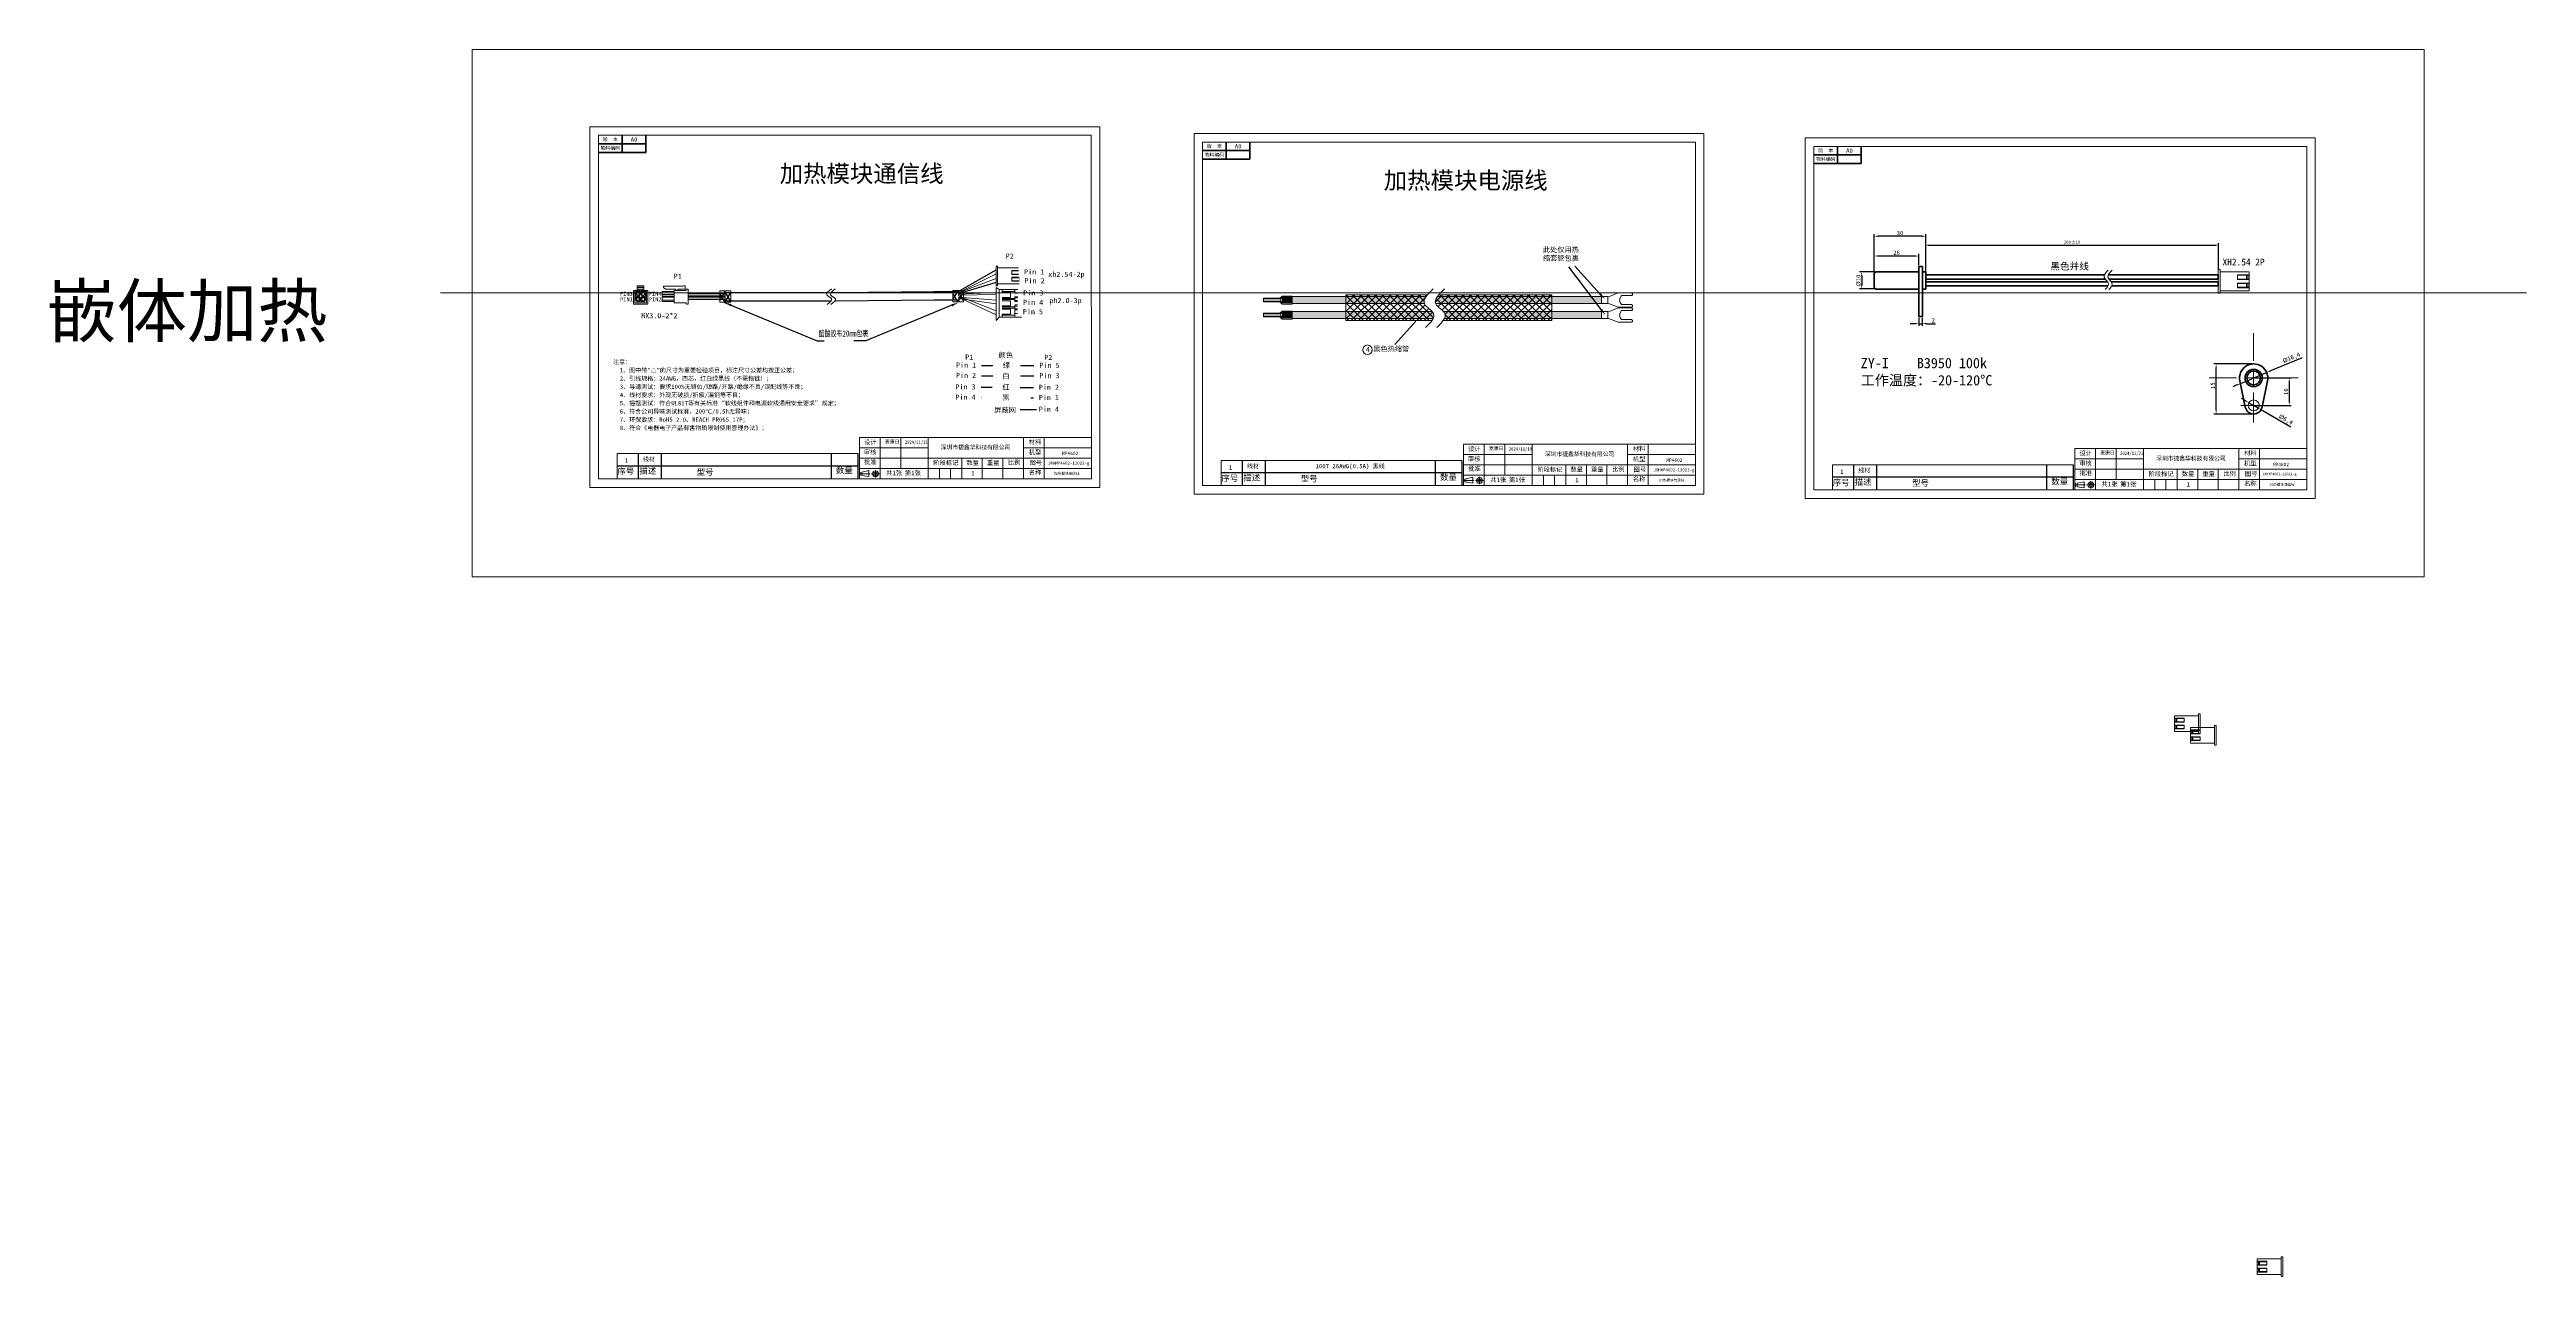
# Model space of a CAD drawing. Header units: millimetres. Extents: x -293 to 5666, y -3485 to 352.
# Drawn here: x -176 to 1267, y -3485 to -2771 of the extents above; entities that cross this region are included whole.
import ezdxf
from ezdxf import colors
from ezdxf.entities.mleader import LeaderData, LeaderLine
from ezdxf.enums import TextEntityAlignment as Align
from ezdxf.math import Vec2, Vec3

# ---------------------------------------------------------------- set-up
doc = ezdxf.new("R2010")
doc.units = ezdxf.units.MM
doc.header["$PDSIZE"] = -1
doc.linetypes.add('点画线', pattern=[18, 12, -2, 2, -2])
doc.layers.get('0').update_dxf_attribs({"lineweight": 18})
for name, color, linetype, lineweight in [('FORMAT', 7, 'Continuous', 35), ('SLD-0', 179, 'Continuous', 18), ('中心线层', 1, '点画线', 18), ('图框线', 1, 'Continuous', 30), ('地线', 2, 'Continuous', 18), ('尺寸线层', 3, 'Continuous', 18), ('更新', 10, 'Continuous', 18), ('粗实线层', 7, 'Continuous', 35), ('轮廓实线层', 7, 'Continuous', 35)]:
    doc.layers.add(name, color=color, linetype=linetype, lineweight=lineweight)
doc.styles.add('SLDTEXTSTYLE3', font='', dxfattribs={"width": 0.827647})
doc.styles.get("Standard").update_dxf_attribs({"font": ''})
doc.styles.add('style1', font='')
doc.styles.add('标准', font='', dxfattribs={"width": 0.667})
doc.styles.get('SLDTEXTSTYLE3').set_extended_font_data('汉仪长仿宋体')
doc.styles.get('Standard').set_extended_font_data('FangSong')
doc.styles.get('style1').set_extended_font_data('SimSun')
doc.styles.get('标准').set_extended_font_data('宋体')
doc.dimstyles.new('ISO-25', dxfattribs={"dimtxt": 2.5, "dimasz": 2.5, "dimexe": 1.25, "dimexo": 0.625, "dimtad": 1, "dimtxsty": 'Standard', "dimcen": 2.5, "dimdle": 5, "dimadec": 0, "dimazin": 0, "dimtfac": 1, "dimtmove": 0, "dimatfit": 3, "dimfxl": 1, "dimarcsym": 0})
doc.dimstyles.new('标准', dxfattribs={"dimtxt": 3.5, "dimasz": 4, "dimexe": 2, "dimexo": 0, "dimtad": 1, "dimdsep": 46, "dimtxsty": '标准', "dimblk": '_CAXARROW', "dimcen": 0, "dimdle": 8, "dimazin": 2, "dimtfac": 0.707107, "dimtdec": 3, "dimtmove": 2, "dimatfit": 3, "dimfxl": 1, "dimfrac": 2, "dimtolj": 1, "dimarcsym": 1})

# ---------------------------------------------------------------- blocks, each defined once
blk = doc.blocks.new('*X1173')
at = {"layer": '粗实线层'}
blk.add_hatch(color=256, dxfattribs=at).paths.add_polyline_path([(12.3, 13.6), (9.3, 10.9), (10, 10.3)], flags=0)
blk.add_line((0, 0), (12.3, 13.6), dxfattribs=at)
blk = doc.blocks.new('1111')
for p, q in [((817.1, -753.9), (817.1, -773)), ((817.2, -753.9), (818.9, -754.9)), ((818.9, -754.9), (818.9, -771.1)), ((831.9, -754.9), (831.9, -771.1)), ((818.9, -771.1), (817.2, -773)), ((831.9, -771.1), (818.9, -771.1)), ((820.6, -769.4), (820.6, -771.1)), ((830.5, -766.9), (830.5, -768.9))]:
    blk.add_line(p, q)
at = {"lineweight": 5}
for points in [[(831.9, -754.9), (818.9, -754.9)], [(825.5, -756.7), (820.6, -756.7), (820.6, -754.9)], [(820.6, -756.1), (828, -756.1)], [(820.6, -759.6), (825.5, -759.6), (825.5, -756.7)], [(820.6, -760.2), (828, -760.2)], [(820.6, -760.9), (828, -760.9)], [(825.5, -761.5), (820.6, -761.5)], [(820.6, -764.5), (825.5, -764.5)], [(825.5, -764.5), (825.5, -761.5)], [(828, -759.2), (830.5, -759.2), (830.5, -757.1), (828, -757.1)], [(828, -759.8), (831.9, -759.8)], [(828, -761.3), (831.9, -761.3)], [(828, -764), (830.5, -764), (830.5, -762), (828, -762)], [(820.6, -765.1), (828, -765.1)], [(820.6, -765.8), (828, -765.8)], [(825.5, -766.4), (820.6, -766.4)], [(820.6, -769.4), (825.5, -769.4)], [(820.6, -770), (828, -770)], [(825.5, -769.4), (825.5, -766.4)], [(828, -764.7), (831.9, -764.7)], [(828, -766.2), (831.9, -766.2)], [(830.5, -766.9), (828, -766.9)], [(828, -768.9), (830.5, -768.9)]]:
    blk.add_lwpolyline(points, dxfattribs=at)
blk = doc.blocks.new('_CAXARROW')
blk = doc.blocks.new('*D1180')
at = {"color": 0, "lineweight": -2, "transparency": 16777216}
for p, q in [((916.8, -2900.1), (916.8, -2883.5)), ((918.1, -2884.5), (1085.9, -2884.5)), ((1087.2, -2898.7), (1087.2, -2883.5))]:
    blk.add_line(p, q, dxfattribs=at)
at = {"color": 0, "transparency": 16777216}
for points in [[(918.1, -2884.3), (918.1, -2884.7), (916.8, -2884.5)], [(1085.9, -2884.7), (1085.9, -2884.3), (1087.2, -2884.5)]]:
    blk.add_solid(points, dxfattribs=at)
at = {"layer": 'Defpoints', "color": 0, "transparency": 16777216}
for p in [(1087.2, -2884.5), (1087.2, -2898.7), (916.8, -2900.1)]:
    blk.add_point(p, dxfattribs=at)
at = {"color": 0, "transparency": 16777216, "insert": (1002, -2882.8), "char_height": 1.75, "attachment_point": 5}
blk.add_mtext('200%%P10', dxfattribs=at)
blk = doc.blocks.new('SW_CENTERMARKSYMBOL_0')
at = {"layer": '中心线层', "color": 0}
for p, q in [((0, 5), (0, 13)), ((-5, 0), (-13, 0)), ((0, 0), (-2.5, 0)), ((0, 0), (0, 2.5)), ((0, 0), (0, -2.5)), ((0, 0), (2.5, 0)), ((5, 0), (13, 0)), ((0, -5), (0, -13))]:
    blk.add_line(p, q, dxfattribs=at)
blk = doc.blocks.new('SW_CENTERMARKSYMBOL_1')
at = {"layer": '中心线层', "color": 0}
for p, q in [((-2.5, 0), (-3.75, 0)), ((0, 0), (-2.5, 0)), ((0, 2.5), (0, 3.75)), ((0, 0), (0, 2.5)), ((0, 0), (0, -2.5)), ((0, 0), (2.5, 0)), ((2.5, 0), (3.75, 0)), ((0, -2.5), (0, -3.75))]:
    blk.add_line(p, q, dxfattribs=at)
blk = doc.blocks.new('*D1181')
at = {"color": 0, "lineweight": -2, "transparency": 16777216}
for p, q in [((887.2, -2900.1), (878.3, -2900.1)), ((887.2, -2910.1), (878.3, -2910.1)), ((879.5, -2902.6), (879.5, -2907.6))]:
    blk.add_line(p, q, dxfattribs=at)
at = {"color": 0, "transparency": 16777216}
for points in [[(879.9, -2902.6), (879.1, -2902.6), (879.5, -2900.1)], [(879.1, -2907.6), (879.9, -2907.6), (879.5, -2910.1)]]:
    blk.add_solid(points, dxfattribs=at)
at = {"layer": 'Defpoints', "color": 0, "transparency": 16777216}
for p in [(879.5, -2910.1), (887.8, -2900.1), (887.8, -2910.1)]:
    blk.add_point(p, dxfattribs=at)
at = {"color": 0, "transparency": 16777216, "insert": (877.6, -2905.1), "char_height": 2.5, "attachment_point": 5, "rotation": 90}
blk.add_mtext('%%C10', dxfattribs=at)
blk = doc.blocks.new('*D1182')
at = {"color": 0, "lineweight": -2, "transparency": 16777216}
for p, q in [((886.8, -2900.5), (886.8, -2889.6)), ((910.3, -2890.9), (889.3, -2890.9)), ((912.8, -2896.3), (912.8, -2889.6))]:
    blk.add_line(p, q, dxfattribs=at)
at = {"color": 0, "transparency": 16777216}
for points in [[(889.3, -2890.5), (889.3, -2891.3), (886.8, -2890.9)], [(910.3, -2891.3), (910.3, -2890.5), (912.8, -2890.9)]]:
    blk.add_solid(points, dxfattribs=at)
at = {"layer": 'Defpoints', "color": 0, "transparency": 16777216}
for p in [(886.8, -2890.9), (912.8, -2896.9), (886.8, -2901.1)]:
    blk.add_point(p, dxfattribs=at)
at = {"color": 0, "transparency": 16777216, "insert": (899.8, -2889), "char_height": 2.5, "attachment_point": 5}
blk.add_mtext('26', dxfattribs=at)
blk = doc.blocks.new('*D1183')
at = {"color": 0, "lineweight": -2, "transparency": 16777216}
for p, q in [((886.8, -2900.5), (886.8, -2878.1)), ((914.3, -2879.4), (889.3, -2879.4)), ((916.8, -2899.5), (916.8, -2878.1))]:
    blk.add_line(p, q, dxfattribs=at)
at = {"color": 0, "transparency": 16777216}
for points in [[(889.3, -2878.9), (889.3, -2879.8), (886.8, -2879.4)], [(914.3, -2879.8), (914.3, -2878.9), (916.8, -2879.4)]]:
    blk.add_solid(points, dxfattribs=at)
at = {"layer": 'Defpoints', "color": 0, "transparency": 16777216}
for p in [(886.8, -2879.4), (886.8, -2901.1), (916.8, -2900.1)]:
    blk.add_point(p, dxfattribs=at)
at = {"color": 0, "transparency": 16777216, "insert": (901.8, -2877.5), "char_height": 2.5, "attachment_point": 5}
blk.add_mtext('30', dxfattribs=at)
blk = doc.blocks.new('*D1184')
at = {"color": 0, "lineweight": -2, "transparency": 16777216}
for p, q in [((912.8, -2926.8), (912.8, -2931.5)), ((914.8, -2926.8), (914.8, -2931.5)), ((910.3, -2930.3), (907.8, -2930.3)), ((912.8, -2930.3), (914.8, -2930.3)), ((917.3, -2930.3), (922.5, -2930.3))]:
    blk.add_line(p, q, dxfattribs=at)
at = {"color": 0, "transparency": 16777216}
for points in [[(910.3, -2930.7), (910.3, -2929.8), (912.8, -2930.3)], [(917.3, -2929.8), (917.3, -2930.7), (914.8, -2930.3)]]:
    blk.add_solid(points, dxfattribs=at)
at = {"layer": 'Defpoints', "color": 0, "transparency": 16777216}
for p in [(912.8, -2926.1), (914.8, -2926.1), (914.8, -2930.3)]:
    blk.add_point(p, dxfattribs=at)
at = {"color": 0, "transparency": 16777216, "insert": (921.2, -2928.4), "char_height": 2.5, "attachment_point": 5}
blk.add_mtext('2', dxfattribs=at)
blk = doc.blocks.new('*D1185')
at = {"color": 0, "lineweight": -2, "transparency": 16777216}
for p, q in [((1136, -2950.1), (1117.6, -2957.8)), ((1097.9, -2966), (1095.6, -2967)), ((1100.2, -2965.1), (1115.3, -2958.7))]:
    blk.add_line(p, q, dxfattribs=at)
at = {"color": 0, "transparency": 16777216}
for points in [[(1098.1, -2966.4), (1097.7, -2965.7), (1100.2, -2965.1)], [(1117.5, -2957.4), (1117.8, -2958.2), (1115.3, -2958.7)]]:
    blk.add_solid(points, dxfattribs=at)
at = {"layer": 'Defpoints', "color": 0, "transparency": 16777216}
for p in [(1100.2, -2965.1), (1115.3, -2958.7)]:
    blk.add_point(p, dxfattribs=at)
at = {"color": 0, "transparency": 16777216, "insert": (1129.9, -2950.3), "char_height": 2.5, "attachment_point": 5, "rotation": 22.7263}
blk.add_mtext('%%c16,4', dxfattribs=at)
blk = doc.blocks.new('*D1186')
at = {"color": 0, "lineweight": -2, "transparency": 16777216}
for p, q in [((1102.8, -2975), (1100.7, -2973.8)), ((1105, -2976.3), (1110.5, -2979.5)), ((1129.5, -2990.5), (1112.7, -2980.8))]:
    blk.add_line(p, q, dxfattribs=at)
at = {"color": 0, "transparency": 16777216}
for points in [[(1102.6, -2975.4), (1103, -2974.7), (1105, -2976.3)], [(1112.9, -2980.4), (1112.5, -2981.1), (1110.5, -2979.5)]]:
    blk.add_solid(points, dxfattribs=at)
at = {"layer": 'Defpoints', "color": 0, "transparency": 16777216}
for p in [(1105, -2976.3), (1110.5, -2979.5)]:
    blk.add_point(p, dxfattribs=at)
at = {"color": 0, "transparency": 16777216, "insert": (1126.4, -2986.3), "char_height": 2.5, "attachment_point": 5, "rotation": 329.8539}
blk.add_mtext('%%c6,4', dxfattribs=at)
blk = doc.blocks.new('*D1187')
at = {"color": 0, "lineweight": -2, "transparency": 16777216}
for p, q in [((1108.4, -2961.9), (1129.7, -2961.9)), ((1128.5, -2964.4), (1128.5, -2975.4)), ((1108.4, -2977.9), (1129.7, -2977.9))]:
    blk.add_line(p, q, dxfattribs=at)
at = {"color": 0, "transparency": 16777216}
for points in [[(1128.9, -2964.4), (1128.1, -2964.4), (1128.5, -2961.9)], [(1128.1, -2975.4), (1128.9, -2975.4), (1128.5, -2977.9)]]:
    blk.add_solid(points, dxfattribs=at)
at = {"layer": 'Defpoints', "color": 0, "transparency": 16777216}
for p in [(1107.8, -2961.9), (1107.8, -2977.9), (1128.5, -2977.9)]:
    blk.add_point(p, dxfattribs=at)
at = {"color": 0, "transparency": 16777216, "insert": (1126.6, -2969.9), "char_height": 2.5, "attachment_point": 5, "rotation": 90}
blk.add_mtext('16', dxfattribs=at)
blk = doc.blocks.new('*D1188')
at = {"color": 0, "lineweight": -2, "transparency": 16777216}
for p, q in [((1107.1, -2953.7), (1084.6, -2953.7)), ((1085.9, -2980.4), (1085.9, -2956.2)), ((1107.1, -2982.9), (1084.6, -2982.9))]:
    blk.add_line(p, q, dxfattribs=at)
at = {"color": 0, "transparency": 16777216}
for points in [[(1086.3, -2956.2), (1085.5, -2956.2), (1085.9, -2953.7)], [(1085.5, -2980.4), (1086.3, -2980.4), (1085.9, -2982.9)]]:
    blk.add_solid(points, dxfattribs=at)
at = {"layer": 'Defpoints', "color": 0, "transparency": 16777216}
for p in [(1085.9, -2953.7), (1107.8, -2953.7), (1107.8, -2982.9)]:
    blk.add_point(p, dxfattribs=at)
at = {"color": 0, "transparency": 16777216, "insert": (1084, -2966.4), "char_height": 2.5, "attachment_point": 5, "rotation": 90}
blk.add_mtext('15', dxfattribs=at)
blk = doc.blocks.new('1')
blk.add_line((659.9, -741.3), (659.9, -752.8))
at = {"color": 0, "lineweight": 0}
for points in [[(645, -742.5), (658.9, -742.5)], [(645, -743.9), (645, -742.5)], [(645, -751.7), (645, -743.9)], [(645, -743.9), (650.6, -743.9), (650.6, -746.2)], [(650.6, -744.2), (645, -744.2)], [(650.6, -746), (645, -746)], [(650.6, -746.2), (645, -746.2)], [(650.6, -750.2), (650.6, -747.9), (645, -747.9)], [(650.6, -748.1), (645, -748.1)], [(650.6, -749.9), (645, -749.9)], [(645.7, -746), (645.7, -744.2)], [(645.7, -749.9), (645.7, -748.1)], [(646.3, -746), (646.3, -744.2)], [(646.3, -749.9), (646.3, -748.1)], [(658.9, -741.6), (659, -741.5), (659, -741.4), (659.1, -741.4), (659.2, -741.3), (659.9, -741.3)], [(658.9, -752.5), (658.9, -741.6)], [(650.6, -750.2), (645, -750.2)], [(645, -751.7), (658.9, -751.7)], [(659.9, -752.8), (659.2, -752.8), (659.1, -752.7), (659, -752.7), (659, -752.6), (658.9, -752.5)]]:
    blk.add_lwpolyline(points, dxfattribs=at)

msp = doc.modelspace()

# ---------------------------------------------------------------- hatches: boundary and pattern name
at = {"linetype": 'ByBlock', "lineweight": 30}
h = msp.add_hatch(dxfattribs=at)
h.set_pattern_fill('DIAMONDS', color=3)
h.set_pattern_definition([(60, (-975.816, -2114.672), (-2.749631, 1.5875), []), (120, (-975.816, -2114.672), (-2.749631, -1.5875), [])])
h.paths.add_polyline_path([(214.5588, -2911.1392), (220.8662, -2911.1392), (220.8662, -2917.8046), (214.5588, -2917.8046)])
h = msp.add_hatch(dxfattribs=at)
h.set_pattern_fill('DIAMONDS', color=3)
h.set_pattern_definition([(60, (-840.1936, -2114.3628), (-2.749631, 1.5875), []), (120, (-840.1936, -2114.3628), (-2.749631, -1.5875), [])])
h.paths.add_polyline_path([(350.1811, -2910.8302), (356.4885, -2910.8302), (356.4885, -2917.4955), (350.1811, -2917.4955)])
at = {"lineweight": 5}
h = msp.add_hatch(dxfattribs=at)
h.set_pattern_fill('??案', color=5, style=0, pattern_type=0)
h.set_pattern_definition([(135, (494.5606, -2833.7185), (-2.12132, -2.12132), [])])
h.paths.add_polyline_path([(578.9793, -2915.587), (625.1531, -2915.587), (624.9165, -2916.0755), (624.6865, -2916.791), (624.5955, -2917.4904), (624.6588, -2918.172), (624.8919, -2918.8338), (625.299, -2919.4754), (625.3966, -2919.587), (578.9793, -2919.587), (578.9793, -2917.1326)])
h.paths.add_polyline_path([(631.9466, -2919.587), (631.8649, -2919.4936), (631.4579, -2918.8519), (631.2248, -2918.1901), (631.1614, -2917.5086), (631.2525, -2916.8092), (631.4824, -2916.0937), (631.7278, -2915.587), (698.9793, -2915.587), (698.9793, -2919.587)])
h.paths.add_polyline_path([(635.4397, -2922.8051), (635.1806, -2922.5522), (633.7634, -2921.3397), (633.059, -2920.7327), (632.4124, -2920.1189), (631.9466, -2919.587), (698.9793, -2919.587), (698.9793, -2922.8051)])
h.paths.add_polyline_path([(578.9793, -2922.8051), (578.9793, -2921.2044), (578.9793, -2919.587), (625.3966, -2919.587), (625.8464, -2920.1008), (626.493, -2920.7146), (627.1975, -2921.3215), (628.6147, -2922.5341), (628.8924, -2922.8051)])
h.paths.add_polyline_path([(631.7278, -2915.587), (631.8359, -2915.3638), (632.2974, -2914.6215), (632.8515, -2913.8684), (633.1674, -2913.4871), (698.9793, -2913.4871), (698.9793, -2915.587)])
h.paths.add_polyline_path([(578.9793, -2915.587), (578.9793, -2914.6269), (578.9793, -2913.4871), (626.5864, -2913.4871), (626.2856, -2913.8502), (625.7315, -2914.6033), (625.27, -2915.3457), (625.1531, -2915.587)])
h.paths.add_polyline_path([(578.9793, -2922.8051), (628.8924, -2922.8051), (629.2448, -2923.1491), (629.7677, -2923.7764), (630.1418, -2924.4206), (630.2611, -2924.7505), (630.3343, -2925.0856), (630.3513, -2925.7706), (630.2103, -2926.4737), (630.0807, -2926.8051), (578.9793, -2926.8051), (578.9793, -2924.3365)])
h.paths.add_polyline_path([(698.9793, -2926.8051), (636.6537, -2926.8051), (636.7763, -2926.4919), (636.9173, -2925.7888), (636.9003, -2925.1037), (636.827, -2924.7686), (636.7077, -2924.4388), (636.3336, -2923.7945), (635.8108, -2923.1673), (635.4397, -2922.8051), (698.9793, -2922.8051)])
h.paths.add_polyline_path([(635.7193, -2928.4871), (636.0906, -2927.9442), (636.4949, -2927.211), (636.6537, -2926.8051), (698.9793, -2926.8051), (698.9793, -2928.4871)])
h.paths.add_polyline_path([(578.9793, -2928.4871), (578.9793, -2927.2337), (578.9793, -2926.8051), (630.0807, -2926.8051), (629.9289, -2927.1929), (629.5246, -2927.9261), (629.141, -2928.4871)])
h = msp.add_hatch(dxfattribs=at)
h.set_pattern_fill('??案', color=256, style=0, pattern_type=0)
h.set_pattern_definition([(45, (494.5606, -2833.7185), (-2.12132, 2.12132), [])])
h.paths.add_polyline_path([(578.9793, -2914.2354), (578.9793, -2913.4871), (626.5864, -2913.4871), (626.2856, -2913.8502), (625.7315, -2914.6033), (625.27, -2915.3457), (625.1531, -2915.587), (578.9793, -2915.587)])
h.paths.add_polyline_path([(631.7278, -2915.587), (631.8359, -2915.3638), (632.2974, -2914.6215), (632.8515, -2913.8684), (633.1674, -2913.4871), (698.9793, -2913.4871), (698.9793, -2915.587)])
h.paths.add_polyline_path([(698.9793, -2919.587), (631.9466, -2919.587), (631.8649, -2919.4936), (631.4579, -2918.8519), (631.2248, -2918.1901), (631.1614, -2917.5086), (631.2525, -2916.8092), (631.4824, -2916.0937), (631.7278, -2915.587), (698.9793, -2915.587)])
h.paths.add_polyline_path([(578.9793, -2915.587), (625.1531, -2915.587), (624.9165, -2916.0755), (624.6865, -2916.791), (624.5955, -2917.4904), (624.6588, -2918.172), (624.8919, -2918.8338), (625.299, -2919.4754), (625.3966, -2919.587), (578.9793, -2919.587), (578.9793, -2916.7411)])
h.paths.add_polyline_path([(698.9793, -2922.8051), (635.4397, -2922.8051), (635.1806, -2922.5522), (633.7634, -2921.3397), (633.059, -2920.7327), (632.4124, -2920.1189), (631.9466, -2919.587), (698.9793, -2919.587)])
h.paths.add_polyline_path([(578.9793, -2921.5959), (578.9793, -2919.587), (625.3966, -2919.587), (625.8464, -2920.1008), (626.493, -2920.7146), (627.1975, -2921.3215), (628.6147, -2922.5341), (628.8924, -2922.8051), (578.9793, -2922.8051)])
h.paths.add_polyline_path([(578.9793, -2924.5714), (578.9793, -2922.8051), (628.8924, -2922.8051), (629.2448, -2923.1491), (629.7677, -2923.7764), (630.1418, -2924.4206), (630.2611, -2924.7505), (630.3343, -2925.0856), (630.3513, -2925.7706), (630.2103, -2926.4737), (630.0807, -2926.8051), (578.9793, -2926.8051)])
h.paths.add_polyline_path([(698.9793, -2922.8051), (698.9793, -2926.8051), (636.6537, -2926.8051), (636.7763, -2926.4919), (636.9173, -2925.7888), (636.9003, -2925.1037), (636.827, -2924.7686), (636.7077, -2924.4388), (636.3336, -2923.7945), (635.8108, -2923.1673), (635.4397, -2922.8051)])
h.paths.add_polyline_path([(578.9793, -2927.2337), (578.9793, -2926.8051), (630.0807, -2926.8051), (629.9289, -2927.1929), (629.5246, -2927.9261), (629.141, -2928.4871), (578.9793, -2928.4871)])
h.paths.add_polyline_path([(635.7193, -2928.4871), (636.0906, -2927.9442), (636.4949, -2927.211), (636.6537, -2926.8051), (698.9793, -2926.8051), (698.9793, -2928.4871)])
for points in [[(542.3397, -2926.4783), (542.3397, -2924.7872), (542.3397, -2924.0783), (547.7974, -2924.0783), (547.7974, -2926.4783)], [(542.3422, -2917.7601), (542.3422, -2916.9138), (542.3422, -2915.3601), (547.7974, -2915.3601), (547.7999, -2917.7601)]]:
    msp.add_hatch(color=256, dxfattribs=at).paths.add_polyline_path(points, flags=0)
h = msp.add_hatch(color=8, dxfattribs=at)
h.paths.add_polyline_path([(547.7974, -2918.0729), (547.7974, -2916.0657), (547.7974, -2915.0729), (547.7974, -2914.5601), (586.6543, -2914.5601), (586.6543, -2918.5601), (547.7974, -2918.5601)], flags=0)
h.paths.add_polyline_path([(706.6543, -2918.5601), (706.6543, -2916.8359), (706.6543, -2914.5601), (728.0088, -2914.5601), (728.0088, -2918.5601)], flags=0)
h.paths.add_polyline_path([(624.6865, -2916.791), (624.5955, -2917.4904), (624.6588, -2918.172), (624.7955, -2918.5601), (586.6543, -2918.5601), (586.6543, -2916.9888), (586.6543, -2914.5601), (625.7633, -2914.5601), (625.7315, -2914.6033), (625.27, -2915.3457), (624.9165, -2916.0755)])
h.paths.add_polyline_path([(631.4824, -2916.0937), (631.2525, -2916.8092), (631.1614, -2917.5086), (631.2248, -2918.1901), (631.3551, -2918.5601), (706.6543, -2918.5601), (706.6543, -2914.5601), (632.3425, -2914.5601), (632.2974, -2914.6215), (631.8359, -2915.3638)])
h = msp.add_hatch(color=1, dxfattribs=at)
h.paths.add_polyline_path([(706.6543, -2927.2783), (706.6543, -2925.7039), (706.6543, -2923.2783), (728.0088, -2923.2783), (728.0088, -2927.2783), (709.7826, -2927.2783)], flags=0)
h.paths.add_polyline_path([(547.7974, -2926.8127), (547.7974, -2924.9337), (547.7974, -2923.8127), (547.7974, -2923.2783), (586.6543, -2923.2783), (586.6543, -2927.2783), (547.7974, -2927.2783)], flags=0)
h.paths.add_polyline_path([(629.7677, -2923.7764), (630.1418, -2924.4206), (630.2611, -2924.7505), (630.3343, -2925.0856), (630.3513, -2925.7706), (630.2103, -2926.4737), (629.9289, -2927.1929), (629.8818, -2927.2783), (586.6543, -2927.2783), (586.6543, -2925.8511), (586.6543, -2923.2783), (629.3525, -2923.2783)])
h.paths.add_polyline_path([(636.9173, -2925.7888), (636.7763, -2926.4919), (636.4949, -2927.211), (636.4578, -2927.2783), (706.6543, -2927.2783), (706.6543, -2923.2783), (635.9033, -2923.2783), (636.3336, -2923.7945), (636.7077, -2924.4388), (636.827, -2924.7686), (636.9003, -2925.1037)])

# ---------------------------------------------------------------- linework, layer by layer
for p, q in [((375.33, -2896.7497), (375.33, -2908.1789)), ((172.5314, -2910.9233), (164.196, -2910.9233)), ((164.196, -2910.9233), (164.196, -2918.556)), ((164.9476, -2910.9233), (171.7798, -2910.9233)), ((164.9476, -2910.9233), (164.9476, -2918.1032)), ((166.1569, -2912.3103), (166.006, -2912.3103)), ((166.006, -2912.3103), (166.006, -2913.2024)), ((166.006, -2913.2024), (166.1569, -2913.2024)), ((166.4387, -2910.9233), (166.4387, -2908.1715)), ((166.4387, -2908.1715), (170.2888, -2908.1715)), ((166.4387, -2908.5058), (170.2888, -2908.5058)), ((166.4387, -2909.1587), (170.2888, -2909.1587)), ((166.4387, -2910.1734), (170.2888, -2910.1734)), ((167.2528, -2910.1734), (167.2528, -2910.9233)), ((167.5705, -2912.3103), (167.7215, -2912.3103)), ((167.7215, -2913.2024), (167.5705, -2913.2024)), ((167.7215, -2912.3103), (167.7215, -2913.2024)), ((169.1569, -2912.3103), (169.006, -2912.3103)), ((169.006, -2912.3103), (169.006, -2913.2024)), ((169.006, -2913.2024), (169.1569, -2913.2024)), ((169.4746, -2910.1734), (169.4746, -2910.9233)), ((170.2888, -2910.9233), (170.2888, -2908.1715)), ((170.5705, -2912.3103), (170.7215, -2912.3103)), ((170.7215, -2913.2024), (170.5705, -2913.2024)), ((170.7215, -2912.3103), (170.7215, -2913.2024)), ((171.7798, -2910.9233), (171.7798, -2918.1032)), ((172.5314, -2910.9233), (172.5314, -2918.556)), ((187.8152, -2911.608), (180.9549, -2911.608)), ((180.9549, -2911.608), (180.9549, -2914.2121)), ((180.9549, -2913.3962), (187.8152, -2913.3962)), ((192.9134, -2908.5058), (181.7712, -2908.5058)), ((181.7712, -2908.5058), (181.7712, -2909.1587)), ((181.7712, -2909.1587), (182.785, -2910.1734)), ((182.785, -2910.1734), (188.7804, -2910.1734)), ((187.8152, -2910.9233), (187.8152, -2918.1032)), ((187.8152, -2910.9233), (194.6633, -2910.9233)), ((188.7804, -2910.1734), (188.7804, -2910.9233)), ((190.0621, -2910.1734), (194.2923, -2910.1734)), ((190.0621, -2910.1734), (190.0621, -2910.9233)), ((193.2896, -2908.1715), (192.9134, -2908.5058)), ((194.2923, -2908.1715), (193.2896, -2908.1715)), ((194.2923, -2910.1734), (194.2923, -2908.1715)), ((194.8755, -2910.4969), (194.8755, -2910.7112)), ((195.2016, -2910.1708), (195.956, -2910.1708)), ((195.956, -2910.1708), (195.956, -2918.8548)), ((353.2565, -2913.131), (375.3892, -2912.1862)), ((353.3024, -2913.707), (375.3956, -2913.2285)), ((164.4948, -2918.8548), (172.2327, -2918.8548)), ((164.9476, -2918.1032), (171.7798, -2918.1032)), ((166.1569, -2915.5168), (166.006, -2915.5168)), ((166.006, -2915.5168), (166.006, -2916.4089)), ((166.006, -2916.4089), (166.1569, -2916.4089)), ((167.5705, -2915.5168), (167.7215, -2915.5168)), ((167.7215, -2916.4089), (167.5705, -2916.4089)), ((167.7215, -2915.5168), (167.7215, -2916.4089)), ((169.1569, -2915.5168), (169.006, -2915.5168)), ((169.006, -2915.5168), (169.006, -2916.4089)), ((169.006, -2916.4089), (169.1569, -2916.4089)), ((170.5705, -2915.5168), (170.7215, -2915.5168)), ((170.7215, -2916.4089), (170.5705, -2916.4089)), ((170.7215, -2915.5168), (170.7215, -2916.4089)), ((180.9549, -2914.2121), (187.8152, -2914.2121)), ((180.9549, -2917.4185), (180.9549, -2914.8145)), ((180.9549, -2914.8145), (187.8152, -2914.8145)), ((180.9549, -2916.6026), (187.8152, -2916.6026)), ((187.8152, -2917.4185), (180.9549, -2917.4185)), ((187.8152, -2918.1032), (194.6838, -2918.1032)), ((194.8755, -2918.5287), (194.8755, -2918.3144)), ((195.2016, -2918.8548), (195.956, -2918.8548)), ((386.3409, -2922.2775), (386.3409, -2926.6)), ((154.7597, -3005.9751), (294.9174, -3005.9751)), ((154.7597, -3005.9751), (154.7597, -3020.5985)), ((154.7597, -3013.2599), (294.9174, -3013.2599)), ((506.5575, -3009.9136), (646.7152, -3009.9136)), ((506.5575, -3009.9136), (506.5575, -3024.5371)), ((862.5674, -3012.442), (1002.725, -3012.442)), ((862.5674, -3012.442), (862.5674, -3027.0654)), ((506.5575, -3017.1984), (646.7152, -3017.1984)), ((862.5674, -3019.7268), (1002.725, -3019.7268))]:
    msp.add_line(p, q)
at = {"color": 7, "linetype": 'Continuous', "lineweight": 35}
for p, q in [((914.8236, -2896.9297), (912.8236, -2896.9297)), ((912.8236, -2896.9297), (912.8236, -2906.7697)), ((914.8236, -2896.9297), (914.8236, -2906.7697)), ((886.8236, -2905.1297), (886.8236, -2901.1297)), ((886.8236, -2909.1297), (886.8236, -2905.1297)), ((912.8236, -2900.1297), (887.8236, -2900.1297)), ((887.8236, -2910.1297), (912.8236, -2910.1297)), ((912.8236, -2906.7697), (912.8236, -2922.1297)), ((916.8236, -2900.1297), (914.8236, -2900.1297)), ((914.8236, -2906.7697), (914.8236, -2922.1297)), ((914.8236, -2910.1297), (916.8236, -2910.1297)), ((916.8236, -2905.1297), (916.8236, -2900.1297)), ((1020.8935, -2901.9297), (916.8236, -2901.9297)), ((916.8236, -2904.3297), (1021.3064, -2904.3297)), ((916.8236, -2910.1297), (916.8236, -2905.1297)), ((1022.5737, -2905.9297), (916.8236, -2905.9297)), ((916.8236, -2908.3297), (1022.9317, -2908.3297)), ((1087.1837, -2901.9297), (1023.0646, -2901.9297)), ((1023.4775, -2904.3297), (1087.1837, -2904.3297)), ((1087.1837, -2905.9297), (1024.7448, -2905.9297)), ((1025.1028, -2908.3297), (1087.1837, -2908.3297)), ((1087.1837, -2901.9297), (1087.1837, -2904.3297)), ((1087.1837, -2905.9297), (1087.1837, -2907.1297)), ((1087.1837, -2907.1297), (1087.1837, -2908.3297)), ((912.8236, -2922.1297), (912.8236, -2926.1297)), ((912.8236, -2926.1297), (914.8236, -2926.1297)), ((914.8236, -2922.1297), (914.8236, -2926.1297)), ((1102.8661, -2978.9037), (1099.7307, -2963.5437)), ((1115.7994, -2963.5437), (1112.664, -2978.9037))]:
    msp.add_line(p, q, dxfattribs=at)
at = {"color": 0, "linetype": 'ByBlock', "lineweight": 30}
for p, q in [((217.6741, -2912.188), (277.0107, -2912.188)), ((279.1605, -2912.188), (281.4379, -2912.188)), ((281.4379, -2912.188), (339.2238, -2911.6457)), ((339.2238, -2911.6457), (353.2657, -2911.6457)), ((217.6764, -2916.9332), (278.4877, -2916.9332)), ((278.4877, -2916.9332), (279.417, -2916.9249)), ((281.5803, -2916.9056), (339.2238, -2916.3909)), ((339.2238, -2916.3909), (353.2637, -2916.3909))]:
    msp.add_line(p, q, dxfattribs=at)
at = {"color": 1}
msp.add_line((353.2565, -2912.3423), (375.3758, -2903.9968), dxfattribs=at)
at = {"color": 250}
msp.add_line((353.2749, -2912.3331), (375.3711, -2901.3088), dxfattribs=at)
at = {"lineweight": 5}
for p, q in [((737.5802, -2912.4269), (731.7218, -2914.8384)), ((745.3561, -2912.4571), (737.5802, -2912.4269)), ((728.0088, -2914.5351), (728.0088, -2918.5851)), ((728.0088, -2914.5601), (728.0088, -2918.5601)), ((728.0088, -2918.2817), (728.0088, -2914.8384)), ((728.0088, -2923.2533), (728.0088, -2927.3033)), ((728.0088, -2923.2783), (728.0088, -2927.2783)), ((728.0088, -2926.9999), (728.0088, -2923.5566)), ((731.7218, -2914.8384), (731.7218, -2916.5601)), ((731.7218, -2918.2817), (731.7218, -2916.5601)), ((737.5802, -2920.6933), (731.7218, -2918.2817)), ((737.5802, -2921.1451), (731.7218, -2923.5566)), ((731.7218, -2923.5566), (731.7218, -2925.2783)), ((731.7218, -2926.9999), (731.7218, -2925.2783)), ((737.5802, -2929.4115), (731.7218, -2926.9999)), ((745.3561, -2920.6631), (737.5802, -2920.6933)), ((745.3561, -2921.1753), (737.5802, -2921.1451)), ((739.5281, -2913.931), (745.3601, -2913.9151)), ((739.5281, -2919.1892), (745.3601, -2919.2051)), ((739.5281, -2922.6491), (745.3601, -2922.6333)), ((739.5281, -2927.9074), (745.3601, -2927.9232)), ((745.3561, -2929.3812), (737.5802, -2929.4115))]:
    msp.add_line(p, q, dxfattribs=at)
at = {"color": 3}
for p, q in [((353.284, -2914.1755), (375.3917, -2922.7973)), ((353.298, -2914.9087), (375.4054, -2925.0904))]:
    msp.add_line(p, q, dxfattribs=at)
at = {"lineweight": 9}
for p, q in [((531.0633, -2917.5884), (531.0633, -2915.5318)), ((540.5768, -2915.5318), (531.0633, -2915.5318)), ((540.5768, -2917.5884), (531.0633, -2917.5884)), ((531.0633, -2926.3065), (531.0633, -2924.25)), ((540.5768, -2924.25), (531.0633, -2924.25)), ((540.5768, -2926.3065), (531.0633, -2926.3065)), ((541.9489, -2914.2542), (540.5768, -2915.5318)), ((541.9489, -2918.8659), (540.5768, -2917.5884)), ((541.9489, -2922.9724), (540.5768, -2924.25)), ((541.9489, -2927.5841), (540.5768, -2926.3065)), ((547.7974, -2914.2542), (541.9489, -2914.2542)), ((541.9489, -2918.8659), (547.7974, -2918.8659)), ((547.7974, -2922.9724), (541.9489, -2922.9724)), ((541.9489, -2927.5841), (547.7974, -2927.5841))]:
    msp.add_line(p, q, dxfattribs=at)
at = {"color": 2, "lineweight": 9}
for p, q in [((541.1475, -2915.8385), (531.0633, -2915.8385)), ((541.1475, -2917.2817), (531.0633, -2917.2817)), ((541.1475, -2924.5567), (531.0633, -2924.5567)), ((541.1475, -2925.9998), (531.0633, -2925.9998)), ((542.1902, -2914.8676), (541.1475, -2915.8385)), ((541.1475, -2917.2817), (541.1475, -2915.8385)), ((542.1902, -2918.2525), (541.1475, -2917.2817)), ((542.1902, -2923.5858), (541.1475, -2924.5567)), ((541.1475, -2925.9998), (541.1475, -2924.5567)), ((542.1902, -2926.9707), (541.1475, -2925.9998)), ((547.7974, -2914.8676), (542.1902, -2914.8676)), ((542.1902, -2918.2525), (542.1902, -2914.8676)), ((547.7974, -2918.2525), (542.1902, -2918.2525)), ((547.7974, -2923.5858), (542.1902, -2923.5858)), ((542.1902, -2926.9707), (542.1902, -2923.5858)), ((547.7974, -2926.9707), (542.1902, -2926.9707))]:
    msp.add_line(p, q, dxfattribs=at)
at = {"color": 0, "lineweight": 9}
for p, q in [((547.7974, -2918.8659), (547.7974, -2914.2542)), ((547.7974, -2927.5841), (547.7974, -2922.9724))]:
    msp.add_line(p, q, dxfattribs=at)
at = {"color": 250, "lineweight": 25, "flags": 128}
msp.add_lwpolyline([(353.2657, -2911.6457), (375.3711, -2898.9734)], dxfattribs=at)
at = {"color": 0, "lineweight": 0}
for points in [[(376.2886, -2896.9919), (376.2675, -2896.8971), (376.2148, -2896.8234), (376.1411, -2896.7707), (376.0463, -2896.7497), (375.33, -2896.7497)], [(376.2886, -2907.9367), (376.2886, -2896.9919)], [(390.246, -2897.8663), (376.2886, -2897.8663)], [(390.246, -2899.3515), (384.6201, -2899.3515), (384.6201, -2901.6163)], [(390.246, -2899.3515), (390.246, -2897.8663)], [(390.246, -2907.0623), (390.246, -2899.3515)], [(375.33, -2908.1789), (376.0463, -2908.1789), (376.1411, -2908.1579), (376.2148, -2908.1052), (376.2675, -2908.0315), (376.2886, -2907.9367)], [(390.246, -2907.0623), (376.2886, -2907.0623)], [(384.6201, -2899.5938), (390.246, -2899.5938)], [(384.6201, -2901.374), (390.246, -2901.374)], [(384.6201, -2901.6163), (390.246, -2901.6163)], [(384.6201, -2905.5771), (384.6201, -2903.3123), (390.246, -2903.3123)], [(384.6201, -2903.5546), (390.246, -2903.5546)], [(384.6201, -2905.3348), (390.246, -2905.3348)], [(384.6201, -2905.5771), (390.246, -2905.5771)], [(388.9714, -2901.374), (388.9714, -2899.5938)], [(388.9714, -2905.3348), (388.9714, -2903.5546)], [(389.5297, -2901.374), (389.5297, -2899.5938)], [(389.5297, -2905.3348), (389.5297, -2903.5546)]]:
    msp.add_lwpolyline(points, dxfattribs=at)
at = {"color": 0, "lineweight": 5}
for points in [[(1087.1837, -2898.6948), (1088.0501, -2898.6948), (1088.1648, -2898.7203), (1088.254, -2898.784), (1088.3177, -2898.8732), (1088.3432, -2898.9878)], [(1087.1837, -2898.6948), (1087.1837, -2912.5196)], [(1088.3432, -2898.9878), (1088.3432, -2912.2266)], [(1088.3432, -2912.2266), (1088.3177, -2912.3412), (1088.254, -2912.4304), (1088.1648, -2912.4941), (1088.0501, -2912.5196), (1087.1837, -2912.5196)], [(1105.2261, -2900.0454), (1088.3432, -2900.0454)], [(1105.2261, -2911.169), (1088.3432, -2911.169)], [(1098.4211, -2901.842), (1098.4211, -2904.5815), (1105.2261, -2904.5815)], [(1098.4211, -2901.842), (1105.2261, -2901.842)], [(1098.4211, -2902.1351), (1105.2261, -2902.1351)], [(1098.4211, -2904.2884), (1105.2261, -2904.2884)], [(1098.4211, -2906.6329), (1105.2261, -2906.6329)], [(1105.2261, -2909.3724), (1098.4211, -2909.3724), (1098.4211, -2906.6329)], [(1098.4211, -2906.926), (1105.2261, -2906.926)], [(1098.4211, -2909.0793), (1105.2261, -2909.0793)], [(1103.6843, -2902.1351), (1103.6843, -2904.2884)], [(1103.6843, -2906.926), (1103.6843, -2909.0793)], [(1104.3596, -2902.1351), (1104.3596, -2904.2884)], [(1104.3596, -2906.926), (1104.3596, -2909.0793)], [(1105.2261, -2900.0454), (1105.2261, -2909.3724)], [(1105.2261, -2909.3724), (1105.2261, -2911.169)]]:
    msp.add_lwpolyline(points, dxfattribs=at)
for points in [[(168.1183, -2911.608), (165.6091, -2911.608), (165.6091, -2914.2121), (167.446, -2914.2121), (168.1183, -2913.3962)], [(166.1569, -2912.0864), (167.5705, -2912.0864), (167.5705, -2913.4125), (167.1552, -2913.7512), (166.5722, -2913.7512), (166.1569, -2913.4125)], [(168.6091, -2911.608), (171.1183, -2911.608), (171.1183, -2914.2121), (169.2814, -2914.2121), (168.6091, -2913.3962)], [(169.1569, -2912.0864), (170.5705, -2912.0864), (170.5705, -2913.4125), (170.1552, -2913.7512), (169.5722, -2913.7512), (169.1569, -2913.4125)], [(165.6091, -2914.8145), (168.1183, -2914.8145), (168.1183, -2917.4185), (166.2814, -2917.4185), (165.6091, -2916.6026)], [(166.1569, -2915.2929), (167.5705, -2915.2929), (167.5705, -2916.619), (167.1552, -2916.9577), (166.5722, -2916.9577), (166.1569, -2916.619)], [(171.1183, -2914.8145), (168.6091, -2914.8145), (168.6091, -2917.4185), (170.446, -2917.4185), (171.1183, -2916.6026)], [(169.1569, -2915.2929), (170.5705, -2915.2929), (170.5705, -2916.619), (170.1552, -2916.9577), (169.5722, -2916.9577), (169.1569, -2916.619)]]:
    msp.add_lwpolyline(points, close=True)
at = {"color": 4}
for points in [[(214.4761, -2911.1928), (220.8339, -2911.1928), (220.8339, -2917.8581), (214.4761, -2917.8581)], [(350.0984, -2910.8837), (356.4562, -2910.8837), (356.4562, -2917.5491), (350.0984, -2917.5491)]]:
    msp.add_lwpolyline(points, close=True, dxfattribs=at)
at = {"color": 1, "lineweight": 25, "flags": 128}
msp.add_lwpolyline([(375.3336, -2906.2441), (353.2657, -2912.9473)], dxfattribs=at)
at = {"lineweight": 5}
for points in [[(386.3409, -2912.5123), (386.3409, -2910.3035)], [(386.3409, -2917.3949), (386.3409, -2914.5661)], [(386.3409, -2922.2775), (386.3409, -2919.4487)], [(728.0088, -2914.5351), (731.7218, -2914.5351), (731.7218, -2918.5851)], [(731.7218, -2918.5851), (728.0088, -2918.5851)], [(728.0088, -2923.2533), (731.7218, -2923.2533), (731.7218, -2927.3033)], [(731.7218, -2927.3033), (728.0088, -2927.3033)]]:
    msp.add_lwpolyline(points, dxfattribs=at)
at = {"color": 5, "lineweight": 5}
for points in [[(629.1491, -2928.4871), (578.9793, -2928.4871), (578.9793, -2913.4871), (626.5785, -2913.4871)], [(633.1595, -2913.4871), (698.9793, -2913.4871), (698.9793, -2928.4871), (635.728, -2928.4871)]]:
    msp.add_lwpolyline(points, dxfattribs=at)
at = {"color": 0}
for points in [[(353.2515, -2915.6677), (375.3854, -2918.7844)], [(353.298, -2914.9087), (375.4759, -2916.6422)]]:
    msp.add_lwpolyline(points, dxfattribs=at)
at = {"color": 0, "lineweight": 5}
msp.add_lwpolyline([(542.3397, -2926.4783), (542.3397, -2924.0783), (547.7974, -2924.0783), (547.7974, -2926.4783)], close=True, dxfattribs=at)
at = {"lineweight": 5}
msp.add_lwpolyline([(542.3422, -2917.7601), (542.3422, -2915.3601), (547.7974, -2915.3601), (547.7974, -2917.7601)], close=True, dxfattribs=at)
at = {"color": 8, "lineweight": 5}
for points in [[(547.7974, -2918.5601), (547.7974, -2914.5601), (625.7611, -2914.5601)], [(624.773, -2918.5601), (547.7974, -2918.5601)], [(728.0088, -2918.5601), (631.3322, -2918.5601)], [(632.3396, -2914.5601), (728.0088, -2914.5601)]]:
    msp.add_lwpolyline(points, dxfattribs=at)
at = {"color": 1, "lineweight": 5}
for points in [[(629.8875, -2927.2783), (547.7974, -2927.2783), (547.7974, -2923.2783), (629.3637, -2923.2783)], [(635.9132, -2923.2783), (728.0088, -2923.2783), (728.0088, -2927.2783), (636.4624, -2927.2783)]]:
    msp.add_lwpolyline(points, dxfattribs=at)
at = {"color": 2, "lineweight": 5}
msp.add_circle((591.6601, -2945.4889), 2.7779, dxfattribs=at)
at = {"color": 7, "linetype": 'Continuous', "lineweight": 35}
for radius in [5, 4]:
    msp.add_circle((1107.7651, -2961.9037), radius, dxfattribs=at)
msp.add_circle((1107.7651, -2977.9037), 3.2)
for centre, radius, start, end in [((194.6633, -2910.7112), 0.2122, 270, 0), ((195.2016, -2910.4969), 0.3261, 90, 180), ((164.4948, -2918.556), 0.2987, 180, 270), ((172.2327, -2918.556), 0.2987, 270, 0), ((194.6633, -2918.3144), 0.2122, 0, 84.462493), ((195.2016, -2918.5287), 0.3261, 180, 270)]:
    msp.add_arc(centre, radius, start, end)
at = {"lineweight": 5}
for centre, radius, start, end in [((745.3581, -2913.1861), 0.7291, 269.3497884, 90.1558226), ((742.4008, -2916.5601), 3.8942, 137.5350083, 222.4649917), ((742.4008, -2916.5601), 3.8942, 137.5350083, 222.4649917), ((742.4008, -2925.2783), 3.8942, 137.5350083, 222.4649917), ((742.4008, -2925.2783), 3.8942, 137.5350083, 222.4649917), ((745.3581, -2919.9341), 0.7291, 269.8441774, 90.6502116), ((745.3581, -2921.9043), 0.7291, 269.3497884, 90.1558226), ((745.3581, -2928.6522), 0.7291, 269.8441774, 90.6502116)]:
    msp.add_arc(centre, radius, start, end, dxfattribs=at)
at = {"color": 7, "linetype": 'Continuous', "lineweight": 35}
for centre, radius, start, end in [((887.8236, -2901.1297), 1, 90, 180), ((887.8236, -2909.1297), 1, 180, 270), ((1107.7651, -2961.9037), 8.2, 348.463041, 191.536959), ((1107.7651, -2977.9037), 5, 191.536959, 348.463041)]:
    msp.add_arc(centre, radius, start, end, dxfattribs=at)
for points in [[(1023.1196, -2899.1247), (1020.7496, -2903.2464), (1023.1711, -2907.2134), (1021.2648, -2910.4076)], [(1025.2907, -2899.1247), (1022.9208, -2903.2464), (1025.3422, -2907.2134), (1023.436, -2910.4076)]]:
    msp.add_spline(points, degree=3)
at = {"color": 0}
for points in [[(279.4945, -2910.026), (276.7463, -2913.5042), (279.6234, -2915.8231), (276.961, -2919.0437)], [(281.6443, -2910.026), (278.896, -2913.5042), (281.7731, -2915.8231), (279.1107, -2919.0437)], [(629.9051, -2909.9863), (624.8724, -2918.7936), (630.1568, -2924.4555), (625.5015, -2932.5079)], [(636.4711, -2910.0044), (631.4383, -2918.8118), (636.7227, -2924.4736), (632.0674, -2932.5261)]]:
    msp.add_spline(points, degree=3, dxfattribs=at)
at = {"layer": 'Defpoints', "lineweight": 13}
for points in [[(435.8524, -3025.5985), (435.8524, -2815.5985), (138.8524, -2815.5985), (138.8524, -3025.5985)], [(787.6502, -3029.5371), (787.6502, -2819.5371), (490.6502, -2819.5371), (490.6502, -3029.5371)], [(1143.66, -3032.0654), (1143.66, -2822.0654), (846.66, -2822.0654), (846.66, -3032.0654)]]:
    msp.add_lwpolyline(points, close=True, dxfattribs=at)
at = {"layer": 'FORMAT', "lineweight": 13}
for p, q in [((295.8515, -2996.5985), (391.3515, -2996.5985)), ((295.8515, -2996.5985), (295.8515, -3020.5985)), ((307.8515, -2996.5985), (307.8515, -3020.5985)), ((319.8515, -2996.5985), (319.8515, -3014.5985)), ((335.8515, -2996.5985), (335.8515, -3020.5985)), ((391.3515, -2996.5985), (391.3515, -3020.5985)), ((391.3515, -2996.5985), (430.8515, -2996.5985)), ((403.3515, -2996.5985), (403.3515, -3020.5985)), ((294.9174, -3005.9751), (294.9174, -3020.5985)), ((335.8515, -3002.5985), (295.8515, -3002.5985)), ((295.8515, -3008.5985), (430.8515, -3008.5985)), ((335.8515, -3014.5985), (295.8515, -3014.5985)), ((430.8515, -3014.5985), (335.8515, -3014.5985)), ((342.3515, -3020.5985), (342.3515, -3014.5985)), ((348.8515, -3014.5985), (348.8515, -3020.5985)), ((355.3515, -3020.5985), (355.3515, -3008.5985)), ((367.3515, -3008.5985), (367.3515, -3020.5985)), ((379.3515, -3008.5985), (379.3515, -3020.5985)), ((391.3515, -3002.5985), (430.8515, -3002.5985)), ((646.7152, -3009.9136), (646.7152, -3024.5371)), ((647.6493, -3000.5371), (743.1493, -3000.5371)), ((647.6493, -3000.5371), (647.6493, -3024.5371)), ((687.6493, -3006.5371), (647.6493, -3006.5371)), ((647.6493, -3012.5371), (782.6493, -3012.5371)), ((659.6493, -3000.5371), (659.6493, -3024.5371)), ((671.6493, -3000.5371), (671.6493, -3018.5371)), ((687.6493, -3000.5371), (687.6493, -3024.5371)), ((707.1493, -3024.5371), (707.1493, -3012.5371)), ((719.1493, -3012.5371), (719.1493, -3024.5371)), ((731.1493, -3012.5371), (731.1493, -3024.5371)), ((743.1493, -3000.5371), (743.1493, -3024.5371)), ((743.1493, -3000.5371), (782.6493, -3000.5371)), ((743.1493, -3006.5371), (782.6493, -3006.5371)), ((755.1493, -3000.5371), (755.1493, -3024.5371)), ((1002.725, -3012.442), (1002.725, -3027.0654)), ((1003.6591, -3003.0654), (1099.1591, -3003.0654)), ((1003.6591, -3003.0654), (1003.6591, -3027.0654)), ((1043.6591, -3009.0654), (1003.6591, -3009.0654)), ((1015.6591, -3003.0654), (1015.6591, -3027.0654)), ((1027.6591, -3003.0654), (1027.6591, -3021.0654)), ((1043.6591, -3003.0654), (1043.6591, -3027.0654)), ((1099.1591, -3003.0654), (1099.1591, -3027.0654)), ((1099.1591, -3003.0654), (1138.6591, -3003.0654)), ((1099.1591, -3009.0654), (1138.6591, -3009.0654)), ((1111.1591, -3003.0654), (1111.1591, -3027.0654)), ((301.7979, -3017.7023), (295.7932, -3017.7023)), ((296.1975, -3016.7085), (296.1975, -3018.7386)), ((297.1316, -3016.7085), (301.2376, -3015.8237)), ((297.1316, -3016.7085), (297.1316, -3018.7386)), ((301.2376, -3019.3203), (297.1316, -3018.7386)), ((301.2376, -3015.8237), (301.2376, -3019.3203)), ((307.5286, -3017.6959), (302.6962, -3017.6959)), ((305.1316, -3015.6017), (305.1316, -3019.8739)), ((653.5957, -3021.6409), (647.591, -3021.6409)), ((687.6493, -3018.5371), (647.6493, -3018.5371)), ((647.9953, -3020.6471), (647.9953, -3022.6772)), ((648.9293, -3020.6471), (653.0354, -3019.7623)), ((648.9293, -3020.6471), (648.9293, -3022.6772)), ((653.0354, -3023.2588), (648.9293, -3022.6772)), ((653.0354, -3019.7623), (653.0354, -3023.2588)), ((659.3264, -3021.6345), (654.494, -3021.6345)), ((656.9293, -3019.5403), (656.9293, -3023.8125)), ((782.6493, -3018.5371), (687.6493, -3018.5371)), ((694.1493, -3024.5371), (694.1493, -3018.5371)), ((700.6493, -3018.5371), (700.6493, -3024.5371)), ((1009.6056, -3024.1692), (1003.6008, -3024.1692)), ((1003.6591, -3015.0654), (1138.6591, -3015.0654)), ((1043.6591, -3021.0654), (1003.6591, -3021.0654)), ((1004.0051, -3023.1754), (1004.0051, -3025.2055)), ((1004.9392, -3023.1754), (1009.0453, -3022.2906)), ((1004.9392, -3023.1754), (1004.9392, -3025.2055)), ((1009.0453, -3025.7872), (1004.9392, -3025.2055)), ((1009.0453, -3022.2906), (1009.0453, -3025.7872)), ((1015.3363, -3024.1628), (1010.5039, -3024.1628)), ((1012.9392, -3022.0686), (1012.9392, -3026.3408)), ((1138.6591, -3021.0654), (1043.6591, -3021.0654)), ((1050.1591, -3027.0654), (1050.1591, -3021.0654)), ((1056.6591, -3021.0654), (1056.6591, -3027.0654)), ((1063.1591, -3027.0654), (1063.1591, -3015.0654)), ((1075.1591, -3015.0654), (1075.1591, -3027.0654)), ((1087.1591, -3015.0654), (1087.1591, -3027.0654))]:
    msp.add_line(p, q, dxfattribs=at)
at = {"layer": 'FORMAT', "lineweight": -2}
for p, q in [((294.9174, -3013.2599), (154.7597, -3013.2599)), ((646.7152, -3017.1984), (506.5575, -3017.1984)), ((1002.725, -3019.7268), (862.5674, -3019.7268))]:
    msp.add_line(p, q, dxfattribs=at)
at = {"layer": 'FORMAT', "lineweight": -3}
for p, q in [((167.1489, -3020.5985), (167.1489, -3005.9751)), ((180.3177, -3005.9751), (180.3177, -3020.5985)), ((279.2461, -3005.9751), (279.2461, -3020.5985)), ((294.9174, -3005.9751), (294.9174, -3020.5985)), ((518.9467, -3024.5371), (518.9467, -3009.9136)), ((532.1155, -3009.9136), (532.1155, -3024.5371)), ((631.0439, -3009.9136), (631.0439, -3024.5371)), ((646.7152, -3009.9136), (646.7152, -3024.5371)), ((874.9565, -3027.0654), (874.9565, -3012.442)), ((888.1254, -3012.442), (888.1254, -3027.0654)), ((987.0538, -3012.442), (987.0538, -3027.0654)), ((1002.725, -3012.442), (1002.725, -3027.0654))]:
    msp.add_line(p, q, dxfattribs=at)
at = {"layer": 'FORMAT', "lineweight": 13}
for centre, radius in [((305.1316, -3017.7023), 1.75), ((305.1316, -3017.7023), 1), ((656.9293, -3021.6409), 1.75), ((656.9293, -3021.6409), 1), ((1012.9392, -3024.1692), 1.75), ((1012.9392, -3024.1692), 1)]:
    msp.add_circle(centre, radius, dxfattribs=at)
at = {"layer": 'SLD-0', "color": 7, "linetype": 'Continuous', "true_color": 0xffffff}
for p, q in [((294.9174, -3013.2599), (294.9174, -3020.5985)), ((646.7152, -3017.1984), (646.7152, -3024.5371)), ((1002.725, -3019.7268), (1002.725, -3027.0654))]:
    msp.add_line(p, q, dxfattribs=at)
at = {"layer": '图框线', "color": 0, "lineweight": 13}
for p, q in [((143.8524, -2820.5985), (430.8414, -2820.5985)), ((143.8524, -3020.5985), (143.8524, -2820.5985)), ((495.6502, -2824.5371), (782.6392, -2824.5371)), ((495.6502, -3024.5371), (495.6502, -2824.5371)), ((851.66, -2827.0654), (1138.6491, -2827.0654)), ((851.66, -3027.0654), (851.66, -2827.0654))]:
    msp.add_line(p, q, dxfattribs=at)
at = {"layer": '图框线', "color": 0, "linetype": 'ByBlock', "lineweight": 13}
for p, q in [((430.8414, -2820.5985), (430.8515, -3020.5985)), ((782.6392, -2824.5371), (782.6493, -3024.5371)), ((1138.6491, -2827.0654), (1138.6591, -3027.0654)), ((143.8524, -3020.5985), (430.8515, -3020.5985)), ((495.6502, -3024.5371), (782.6493, -3024.5371)), ((851.66, -3027.0654), (1138.6591, -3027.0654))]:
    msp.add_line(p, q, dxfattribs=at)
at = {"layer": '更新', "color": 0}
for p, q in [((217.6743, -2912.7577), (195.956, -2912.7577)), ((217.6478, -2913.6254), (195.9947, -2913.6254)), ((217.6741, -2912.188), (217.6764, -2916.9332)), ((217.655, -2914.5254), (195.956, -2914.5128)), ((217.6763, -2916.2224), (195.956, -2916.2224)), ((217.683, -2915.3248), (195.9916, -2915.3248))]:
    msp.add_line(p, q, dxfattribs=at)
at = {"layer": '轮廓实线层'}
for p, q in [((143.8524, -2825.5985), (171.4524, -2825.5985)), ((157.6524, -2820.5985), (157.6524, -2830.5985)), ((171.4524, -2820.5985), (171.4524, -2830.5985)), ((509.4502, -2824.5371), (509.4502, -2834.5371)), ((523.2502, -2824.5371), (523.2502, -2834.5371)), ((865.46, -2827.0654), (865.46, -2837.0654)), ((879.26, -2827.0654), (879.26, -2837.0654)), ((143.8524, -2830.5985), (171.4524, -2830.5985)), ((495.6502, -2829.5371), (523.2502, -2829.5371)), ((495.6502, -2834.5371), (523.2502, -2834.5371)), ((851.66, -2832.0654), (879.26, -2832.0654)), ((851.66, -2837.0654), (879.26, -2837.0654))]:
    msp.add_line(p, q, dxfattribs=at)

# ---------------------------------------------------------------- block references
for name, p in [('1111', (-441.6832, -2155.4087)), ('1', (416.7261, -2416.0847)), ('1', (425.9782, -2422.8856)), ('1', (464.8057, -2732.3001))]:
    msp.add_blockref(name, p)
at = {"lineweight": 5}
msp.add_blockref('*X1173', (607.5171, -2942.3523), dxfattribs=at)
at = {"layer": 'FORMAT', "xscale": 2, "yscale": 2, "zscale": 2}
for name, p in [('SW_CENTERMARKSYMBOL_0', (1107.7651, -2961.9037)), ('SW_CENTERMARKSYMBOL_1', (1107.7651, -2977.9037))]:
    msp.add_blockref(name, p, dxfattribs=at)

# ---------------------------------------------------------------- texts
at = {"lineweight": -3, "style": 'style1'}
for s, p in [('PIN3', (163.8196, -2912.91)), ('PIN1', (163.8196, -2916.1165))]:
    msp.add_text(s, height=2.37211, dxfattribs=at).set_placement(p, align=Align.MIDDLE_RIGHT)
for s, p in [('PIN4', (173.1115, -2912.91)), ('PIN2', (173.1115, -2916.1165))]:
    msp.add_text(s, height=2.37211, dxfattribs=at).set_placement(p, align=Align.MIDDLE_LEFT)
for s, width, gutter_width, insert, char_height, attachment_point in [('{\\fSimSun|b0|i0|c134|p2;物料编码}', 13.8, 12.5, (150.7524, -2828.0985), 2, 5), ('{\\fSimSun|b0|i0|c134|p2;版  本}', 13.8, 12.5, (150.7524, -2823.0985), 2, 5), ('A0', 13.8, 12.5, (164.5524, -2823.0985), 2.5, 5), ('{\\fSimSun|b0|i0|c134|p2;版  本}', 13.8, 12.5, (502.5502, -2827.0371), 2, 5), ('A0', 13.8, 12.5, (516.3502, -2827.0371), 2.5, 5), ('{\\fSimSun|b0|i0|c134|p2;物料编码}', 13.8, 12.5, (502.5502, -2832.0371), 2, 5), ('{\\fSimSun|b0|i0|c134|p2;物料编码}', 13.8, 12.5, (858.56, -2834.5654), 2, 5), ('{\\fSimSun|b0|i0|c134|p2;版  本}', 13.8, 12.5, (858.56, -2829.5654), 2, 5), ('A0', 13.8, 12.5, (872.36, -2829.5654), 2.5, 5), ('{\\fSimSun|b0|i0|c134|p30;线材}', 7.850262, 12.5, (169.7145, -3007.9713), 2.5, 1), ('{\\fSimSun|b0|i0|c134|p30;线材}', 7.850262, 12.5, (521.5123, -3011.9098), 2.5, 1), ('1007 26AWG(0.5A) {\\fSimSun|b0|i0|c134|p2;黑线}', 98.928406, 12.5, (581.5797, -3013.556), 2.5, 5), ('{\\fSimSun|b0|i0|c134|p30;线材}', 7.850262, 12.5, (877.5221, -3014.4382), 2.5, 1), ('\\pxqc;1', 10, 17.5, (356.8819, -3016.0909), 2.6, 1), ('\\pxqc;1', 10, 17.5, (708.6797, -3020.0295), 2.6, 1), ('\\pxqc;1', 10, 17.5, (1064.6896, -3022.5578), 2.6, 1)]:
    msp.add_mtext_dynamic_manual_height_columns(s, width=width, gutter_width=gutter_width, heights=[0], dxfattribs=dict(insert=insert, char_height=char_height, attachment_point=attachment_point))
at = {"attachment_point": 1}
for s, insert, char_height, width in [('黑色并线', (989.3754, -2894.8298), 4, 28.717681), ('XH2.54 2P', (1089.6514, -2892.3985), 4, 39.694258), ('ZY-I    B3950 100k  \\P{\\f宋体|b0|i0|c134|p2;工作温度：}-20-120%%DC', (878.961, -2950.2267), 6, 133.950642), ('{\\fSimSun|b0|i0|c134|p2;序号}', (154.836, -3014.598), 3.5, 10.042902), ('{\\fSimSun|b0|i0|c134|p2;描述}', (167.6218, -3014.2687), 3.5, 10.042902), ('{\\fSimSun|b0|i0|c134|p2;型号}', (201.0158, -3014.8833), 3.5, 10.042902), ('{\\fSimSun|b0|i0|c134|p2;数量}', (282.089, -3014.0237), 3.5, 10.042902), ('{\\C3;JXHMP4602-12022-g}', (405.7376, -3010.5753), 1.8, 9.737229), ('\\C3;MP4602', (413.8832, -3004.8099), 2, 9.831857), ('{\\C3;JXHMP4602-12021-g}', (758.1605, -3014.5138), 1.8, 9.737229), ('\\C3;MP4602', (765.681, -3008.7484), 2, 9.831857), ('\\C3;MP4602', (1118.9666, -3011.2767), 2, 9.831857), ('{\\fSimSun|b0|i0|c134|p2;序号}', (506.6338, -3018.5366), 3.5, 10.042902), ('{\\fSimSun|b0|i0|c134|p2;描述}', (519.4196, -3018.2072), 3.5, 10.042902), ('{\\fSimSun|b0|i0|c134|p2;型号}', (552.8136, -3018.8219), 3.5, 10.042902), ('{\\fSimSun|b0|i0|c134|p2;数量}', (633.8868, -3017.9623), 3.5, 10.042902), ('{\\fSimSun|b0|i0|c134|p2;序号}', (862.6436, -3021.0649), 3.5, 10.042902), ('{\\fSimSun|b0|i0|c134|p2;描述}', (875.4295, -3020.7356), 3.5, 10.042902), ('{\\fSimSun|b0|i0|c134|p2;型号}', (908.8234, -3021.3502), 3.5, 10.042902), ('{\\fSimSun|b0|i0|c134|p2;数量}', (989.8967, -3020.4906), 3.5, 10.042902), ('{\\C3;JXHMP4602-12022-g}', (1112.7649, -3017.0422), 1.5, 9.737229)]:
    msp.add_mtext(s, dxfattribs=dict(at, insert=insert, char_height=char_height, width=width))
at = {"color": 4, "insert": (272.0789, -2938.2061), "char_height": 3.5, "attachment_point": 7, "style": '标准'}
msp.add_mtext('{\\f宋体|b0|i0|c134|p2;\\W0.707;\\C0;醋酸胶布20mm包裹} ', dxfattribs=at)
at = {"lineweight": 5, "insert": (152.3311, -2951.3581), "char_height": 2.5, "width": 197.834984, "attachment_point": 1, "line_spacing_factor": 1.15057}
msp.add_mtext('注意：\\P  1、图中带"△"的尺寸为重要检验项目，标注尺寸公差均按正公差；\\P  2、{\\C0;引线规格：}24AWG，四芯，红白绿黑线（不需拖链）；\\P  3、导通测试：要求100%无错位/短路/开路/绝缘不良/误配线等不良；\\P  4、线材要求：外观无破损/折痕/漏铜等不良；\\P  5、摇摆测试：符合UL817等有关标准“软线组件和电源软线通用安全要求”规定；\\P  6、符合公司异味测试标准，200℃/0.5h无异味；\\P  7、环保要求：RoHS 2.0、REACH PR065 17P；\\P  8、符合《电器电子产品有害物质限制使用管理办法》；\\P ', dxfattribs=at)
at = {"color": 2, "lineweight": 5, "insert": (590.695, -2943.8522), "char_height": 3, "width": 2.373922, "attachment_point": 1}
msp.add_mtext('4', dxfattribs=at)
at = {"lineweight": 5, "insert": (595.0082, -2943.4051), "char_height": 3, "width": 42.205327, "attachment_point": 1}
msp.add_mtext('黑色热缩管', dxfattribs=at)
at = {"char_height": 2.601721, "width": 83.86469, "attachment_point": 1, "rotation": 359.8697245}
for insert in [(159.1288, -3008.7043), (510.9265, -3012.6429), (866.9364, -3015.1712)]:
    msp.add_mtext('{\\fSimSun|b0|i0|c134|p2;1}', dxfattribs=dict(at, insert=insert))
at = {"layer": 'FORMAT', "attachment_point": 1}
for s, insert, char_height in [('设计', (298.4945, -2997.9517), 2.6), ('材料', (394.4254, -2997.8012), 2.6), ('批准', (298.4945, -3009.4618), 2.64583), ('阶段标记', (338.7955, -3009.9306), 2.6), ('数量', (358.1115, -3009.9306), 2.6), ('重量', (370.0256, -3009.9306), 2.6), ('比例', (382.324, -3009.7945), 2.6), ('批准', (650.2923, -3013.4004), 2.64583), ('设计', (650.2923, -3001.8902), 2.6), ('阶段标记', (690.5932, -3013.8691), 2.6), ('数量', (709.9093, -3013.8691), 2.6), ('重量', (721.8233, -3013.8691), 2.6), ('比例', (734.1218, -3013.7331), 2.6), ('材料', (746.2232, -3001.7398), 2.6), ('设计', (1006.3021, -3004.4185), 2.6), ('材料', (1102.233, -3004.2681), 2.6), ('共1张', (311.262, -3015.8848), 2.6458), ('名称', (394.4474, -3015.5506), 2.6), ('共1张', (663.0597, -3019.8233), 2.6458), ('名称', (746.2451, -3019.4892), 2.6), ('批准', (1006.3021, -3015.9287), 2.64583), ('共1张', (1019.0696, -3022.3517), 2.6458), ('阶段标记', (1046.6031, -3016.3975), 2.6), ('数量', (1065.9192, -3016.3975), 2.6), ('重量', (1077.8332, -3016.3975), 2.6), ('比例', (1090.1317, -3016.2614), 2.6), ('名称', (1102.255, -3022.0175), 2.6)]:
    msp.add_mtext(s, dxfattribs=dict(at, insert=insert, char_height=char_height))
at = {"layer": 'FORMAT', "char_height": 2, "attachment_point": 1, "style": 'SLDTEXTSTYLE3'}
for s, insert in [('{\\fSimSun|b0|i0|c134|p2;2024/11/21}', (322.1905, -2998.2755)), ('{\\fSimSun|b0|i0|c134|p2;2024/11/19}', (673.9883, -3002.214)), ('{\\fSimSun|b0|i0|c134|p2;2024/11/21}', (1029.9981, -3004.7423))]:
    msp.add_mtext(s, dxfattribs=dict(at, insert=insert))
at = {"layer": 'FORMAT', "attachment_point": 1}
for s, insert, char_height, width in [('审核', (298.2836, -3003.7261), 2.64583, 8.130821), ('{\\fHYSWLongFangSong|b0|i0|c134|p2;深圳市捷鑫华科技有限公司}', (343.174, -3000.9694), 2.5, 50.284277), ('机型', (394.3885, -3003.8251), 2.64583, 8.073706), ('图号', (394.8303, -3009.9306), 2.6, 8.743768), ('审核', (650.0814, -3007.6647), 2.64583, 8.130821), ('{\\fHYSWLongFangSong|b0|i0|c134|p2;深圳市捷鑫华科技有限公司}', (694.9718, -3004.908), 2.5, 50.284277), ('机型', (746.1862, -3007.7637), 2.64583, 8.073706), ('图号', (746.6281, -3013.8691), 2.6, 8.743768), ('审核', (1006.0913, -3010.193), 2.64583, 8.130821), ('{\\fHYSWLongFangSong|b0|i0|c134|p2;深圳市捷鑫华科技有限公司}', (1050.9816, -3007.4363), 2.5, 50.284277), ('机型', (1102.1961, -3010.292), 2.64583, 8.073706), ('第1张', (322.2135, -3015.8848), 2.6458, 10.845055), ('第1张', (674.0113, -3019.8233), 2.6458, 10.845055), ('第1张', (1030.0212, -3022.3517), 2.6458, 10.845055), ('图号', (1102.6379, -3016.3975), 2.6, 8.743768)]:
    msp.add_mtext(s, dxfattribs=dict(at, insert=insert, char_height=char_height, width=width))
at = {"layer": '地线', "color": 0, "lineweight": 13, "attachment_point": 1}
for s, width, insert, char_height in [('麦康日', 8.54412, (310.6416, -2997.9453), 2), ('麦康日', 8.54412, (662.4394, -3001.8839), 2), ('麦康日', 8.54412, (1018.4492, -3004.4122), 2), ('加热模块通信线', 35.79398, (409.1597, -3016.7633), 1.5), ('加热模块电源线', 35.79398, (761.5201, -3020.7019), 1.5), ('加热模块通信线', 35.79398, (1116.9673, -3023.2302), 1.5)]:
    msp.add_mtext_dynamic_manual_height_columns(s, width=width, gutter_width=25, heights=[0], dxfattribs=dict(at, insert=insert, char_height=char_height))
at = {"layer": '更新', "color": 0, "attachment_point": 1}
for s, insert, char_height, width in [('{\\fFangSong|b0|i0|c134|p49;此处仅用热\\P缩套管包裹}', (693.8187, -2885.6682), 3, 22.190235), ('嵌体加热', (-177.6299, -2907.8724), 30, 467.191474), ('MX3.0-2*2', (168.6958, -2924.1393), 3, 42.290653)]:
    msp.add_mtext(s, dxfattribs=dict(at, insert=insert, char_height=char_height, width=width))

# ---------------------------------------------------------------- dimensions: what is measured, and where the dimension line sits
for base, p1, p2, picture, middle in [((886.8236, -2879.3563), (916.8236, -2900.1297), (886.8236, -2901.1297), '*D1183', (901.8236, -2877.467)), ((886.8236, -2890.8883), (912.8236, -2896.9297), (886.8236, -2901.1297), '*D1182', (899.8236, -2888.999)), ((914.8236, -2930.254), (912.8236, -2926.1297), (914.8236, -2926.1297), '*D1184', (921.1557, -2928.379))]:
    dim = msp.add_linear_dim(base=base, p1=p1, p2=p2, dimstyle='ISO-25')
    dim.commit()
    dim.dimension.update_dxf_attribs({"geometry": picture, "text_midpoint": middle})
dim = msp.add_linear_dim(base=(1087.1837, -2884.5202), p1=(916.8236, -2900.1297), p2=(1087.1837, -2898.6948), text='200%%P10', dimstyle='ISO-25', override={"dimtxt": 1.75, "dimasz": 1.25, "dimexe": 1, "dimexo": 0, "dimgap": 0.762, "dimtih": 1, "dimtoh": 1, "dimzin": 0, "dimtxsty": 'Standard', "dimadec": 2, "dimtzin": 0})
dim.commit()
dim.dimension.update_dxf_attribs({"geometry": '*D1180', "text_midpoint": (1002.0036, -2882.7932)})
dim = msp.add_linear_dim(base=(879.5056, -2910.1297), p1=(887.8236, -2900.1297), p2=(887.8236, -2910.1297), angle=90, text='%%C<>', dimstyle='ISO-25', override={"dimtxsty": 'Standard'})
dim.commit()
dim.dimension.update_dxf_attribs({"geometry": '*D1181', "text_midpoint": (877.5673, -2905.1297)})
dim = msp.add_linear_dim(base=(1085.8815, -2953.7037), p1=(1107.7651, -2982.9037), p2=(1107.7651, -2953.7037), angle=90, text='15', dimstyle='ISO-25', override={"dimtxsty": 'Standard'})
dim.commit()
dim.dimension.update_dxf_attribs({"geometry": '*D1188', "text_midpoint": (1085.8815, -2966.3737), "dimtype": 160})
for p1, p2, picture, middle in [((1100.2017, -2965.0716), (1115.3284, -2958.7358), '*D1185', (1130.7457, -2952.2783)), ((1104.9979, -2976.2967), (1110.5323, -2979.5108), '*D1186', (1125.3843, -2988.1362))]:
    dim = msp.add_diameter_dim_2p(p1=p1, p2=p2, dimstyle='ISO-25')
    dim.commit()
    dim.dimension.update_dxf_attribs({"geometry": picture, "text_midpoint": middle, "dimtype": 163})
dim = msp.add_linear_dim(base=(1128.4909, -2977.9037), p1=(1107.7651, -2961.9037), p2=(1107.7651, -2977.9037), angle=90, dimstyle='ISO-25')
dim.commit()
dim.dimension.update_dxf_attribs({"geometry": '*D1187', "text_midpoint": (1126.6016, -2969.9037)})

# ---------------------------------------------------------------- leaders
at = {"color": 0, "annotation_type": 0, "has_hookline": 1, "hookline_direction": 0, "text_width": 28.0075}
msp.add_leader([(217.2747, -2917.9776), (271.1819, -2940.1944), (275.1819, -2940.1944)], dimstyle='标准', override={"dimgap": 0.625, "dimtad": 0, "dimarcsym": 0}, dxfattribs=at)
at = {"color": 0}
ml = msp.add_multileader_mtext('Standard', dxfattribs=at)
ml.set_content('')
ml.set_leader_properties()
ml.build(insert=Vec2(0, 0))
ml.multileader.update_dxf_attribs({"text_right_attachment_type": 6})
ctx = ml.context
ctx.base_point, ctx.plane_origin = Vec3(290.4583, -2938.2254), Vec3(353.2637, -2918.0913)
ctx.right_attachment = 6
notes = []
notes.append((ctx, [(0, (1, 1, 0), (299.5287, -2940.2254), (-1, 0), 5.0704, [(0, [(353.2637, -2918.0913)], 256, [])])]))
ctx.mtext.insert = Vec3(292.4583, -2936.2254)
at = {"layer": '更新', "color": 0}
ml = msp.add_multileader_mtext('Standard', dxfattribs=at)
ml.set_content('')
ml.set_leader_properties()
ml.build(insert=Vec2(0, 0))
ml.multileader.update_dxf_attribs({"has_dogleg": 0})
ctx = ml.context
ctx.base_point, ctx.plane_origin = Vec3(704.8412, -2897.279), Vec3(730.2032, -2925.2506)
notes.append((ctx, [(0, (1, 1, 0), (716.8412, -2897.279), (-1, 0), 8, [(0, [(730.2032, -2925.2506)], 256, [])])]))
ctx.mtext.insert = Vec3(706.8412, -2895.279)
ml = msp.add_multileader_mtext('Standard', dxfattribs=at)
ml.set_content('')
ml.set_leader_properties()
ml.build(insert=Vec2(0, 0))
ml.multileader.update_dxf_attribs({"has_dogleg": 0})
ctx = ml.context
ctx.base_point, ctx.plane_origin = Vec3(708.3922, -2896.8523), Vec3(729.8732, -2915.985)
notes.append((ctx, [(0, (1, 1, 0), (720.3922, -2896.8523), (-1, 0), 8, [(0, [(729.8732, -2915.985)], 256, [])])]))
ctx.mtext.insert = Vec3(710.3922, -2894.8523)
for ctx, leaders in notes:
    for number, flags, end, landing, length, lines in leaders:
        leader = LeaderData()
        leader.index, (leader.has_last_leader_line, leader.has_dogleg_vector, leader.attachment_direction) = number, flags
        leader.last_leader_point, leader.dogleg_vector, leader.dogleg_length = Vec3(end), Vec3(landing), length
        for number, points, colour, breaks in lines:
            line = LeaderLine()
            line.index, line.vertices, line.color, line.breaks = number, Vec3.list(points), colors.encode_raw_color(colour), breaks
            leader.lines.append(line)
        ctx.leaders.append(leader)

# ---------------------------------------------------------------- next in the draw order: texts
at = {"lineweight": 5, "insert": (397.5522, -2900.1234), "char_height": 3, "width": 14.886496, "attachment_point": 5, "bg_fill": 2}
msp.add_mtext('Pin 1', dxfattribs=at)
at = {"linetype": 'ByBlock', "lineweight": 30, "char_height": 3, "width": 14.886496, "attachment_point": 5, "bg_fill": 2}
for s, insert in [('P1', (190.0007, -2902.6456)), ('颜色', (380.9502, -2948.764))]:
    msp.add_mtext(s, dxfattribs=dict(at, insert=insert))
at = {"layer": '尺寸线层', "lineweight": 35, "char_height": 10, "width": 183.457219, "attachment_point": 5, "bg_fill": 2}
for s, insert in [('{\\C1;加热模块通信线}', (297.0682, -2843.4902)), ('{\\C1;加热模块电源线}', (648.8659, -2847.4288))]:
    msp.add_mtext(s, dxfattribs=dict(at, insert=insert))

# ---------------------------------------------------------------- next in the draw order: texts
at = {"linetype": 'ByBlock', "lineweight": 30, "char_height": 3, "width": 14.886496, "attachment_point": 5, "bg_fill": 2}
for s, insert in [('P2', (383.3441, -2890.9532)), ('绿', (381.3908, -2954.6624))]:
    msp.add_mtext(s, dxfattribs=dict(at, insert=insert))
at = {"lineweight": 5, "insert": (397.7866, -2905.2799), "char_height": 3, "width": 14.886496, "attachment_point": 5, "bg_fill": 2}
msp.add_mtext('Pin 2', dxfattribs=at)

# ---------------------------------------------------------------- next in the draw order: texts
at = {"lineweight": 5, "insert": (397.0246, -2912.3976), "char_height": 3, "width": 14.886496, "attachment_point": 5, "bg_fill": 2}
msp.add_mtext('Pin 3', dxfattribs=at)
at = {"linetype": 'ByBlock', "lineweight": 30, "insert": (381.1852, -2960.9851), "char_height": 3, "width": 14.886496, "attachment_point": 5, "bg_fill": 2}
msp.add_mtext('白', dxfattribs=at)

# ---------------------------------------------------------------- next in the draw order: linework, layer by layer
at = {"linetype": 'ByBlock', "lineweight": 30}
for p, q in [((364.4795, -2954.5853), (373.4238, -2954.5853)), ((389.6255, -2954.7395), (399.2638, -2954.7395)), ((364.4795, -2960.5913), (373.4238, -2960.5913)), ((389.6255, -2960.7455), (399.2638, -2960.7455))]:
    msp.add_line(p, q, dxfattribs=at)

# ---------------------------------------------------------------- next in the draw order: texts
at = {"color": 3, "lineweight": 5, "insert": (416.3467, -2901.9603), "char_height": 3, "width": 14.886496, "attachment_point": 5, "bg_fill": 2}
msp.add_mtext('xh2.54-2p', dxfattribs=at)
at = {"lineweight": 5, "insert": (396.9345, -2917.8967), "char_height": 3, "width": 14.886496, "attachment_point": 5, "bg_fill": 2}
msp.add_mtext('Pin 4', dxfattribs=at)

# ---------------------------------------------------------------- next in the draw order: texts
at = {"lineweight": 5, "insert": (396.8443, -2923.3056), "char_height": 3, "width": 14.886496, "attachment_point": 5, "bg_fill": 2}
msp.add_mtext('Pin 5', dxfattribs=at)
at = {"linetype": 'ByBlock', "lineweight": 30, "char_height": 3, "width": 14.886496, "attachment_point": 5, "bg_fill": 2}
for s, insert in [('P1', (359.7511, -2949.7039)), ('Pin 5', (406.4334, -2954.5798)), ('红', (381.1083, -2967.3778))]:
    msp.add_mtext(s, dxfattribs=dict(at, insert=insert))

# ---------------------------------------------------------------- next in the draw order: linework, layer by layer
at = {"linetype": 'ByBlock', "lineweight": 30}
for p, q in [((364.1969, -2967.3007), (373.1412, -2967.3007)), ((363.8574, -2973.3067), (372.8017, -2973.3067)), ((389.3429, -2973.4609), (398.9812, -2973.4609))]:
    msp.add_line(p, q, dxfattribs=at)

# ---------------------------------------------------------------- next in the draw order: texts
at = {"color": 3, "lineweight": 5, "insert": (415.8406, -2917.2331), "char_height": 3, "width": 14.886496, "attachment_point": 5, "bg_fill": 2}
msp.add_mtext('ph2.0-3p', dxfattribs=at)
at = {"linetype": 'ByBlock', "lineweight": 30, "char_height": 3, "width": 14.886496, "attachment_point": 5, "bg_fill": 2}
for s, insert in [('Pin 1', (357.8701, -2954.3968)), ('Pin 3', (406.4334, -2960.5858))]:
    msp.add_mtext(s, dxfattribs=dict(at, insert=insert))

# ---------------------------------------------------------------- next in the draw order: linework, layer by layer
at = {"linetype": 'ByBlock', "lineweight": 30}
msp.add_line((389.3429, -2967.4549), (398.9812, -2967.4549), dxfattribs=at)
at = {"layer": '更新', "color": 0}
msp.add_line((51.7557, -2912.4036), (1266.6359, -2912.4036), dxfattribs=at)

# ---------------------------------------------------------------- next in the draw order: texts
at = {"linetype": 'ByBlock', "lineweight": 30, "insert": (405.7857, -2949.9241), "char_height": 3, "width": 14.886496, "attachment_point": 5, "bg_fill": 2}
msp.add_mtext('P2', dxfattribs=at)

# ---------------------------------------------------------------- next in the draw order: texts
at = {"linetype": 'ByBlock', "lineweight": 30, "insert": (406.1508, -2967.2952), "char_height": 3, "width": 14.886496, "attachment_point": 5, "bg_fill": 2}
msp.add_mtext('Pin 2', dxfattribs=at)

# ---------------------------------------------------------------- next in the draw order: texts
at = {"linetype": 'ByBlock', "lineweight": 30, "insert": (406.1508, -2973.3012), "char_height": 3, "width": 14.886496, "attachment_point": 5, "bg_fill": 2}
msp.add_mtext('Pin 1', dxfattribs=at)

# ---------------------------------------------------------------- next in the draw order: texts
at = {"linetype": 'ByBlock', "lineweight": 30, "insert": (381.1278, -2973.3922), "char_height": 3, "width": 25.835347, "attachment_point": 5, "bg_fill": 2}
msp.add_mtext('黑', dxfattribs=at)

# ---------------------------------------------------------------- next in the draw order: texts
at = {"linetype": 'ByBlock', "lineweight": 30, "char_height": 3, "width": 14.886496, "attachment_point": 5, "bg_fill": 2}
for s, insert in [('Pin 2', (357.8701, -2960.4028)), ('Pin 4', (406.1389, -2980.0972))]:
    msp.add_mtext(s, dxfattribs=dict(at, insert=insert))

# ---------------------------------------------------------------- next in the draw order: texts
at = {"linetype": 'ByBlock', "lineweight": 30, "insert": (357.5876, -2967.1123), "char_height": 3, "width": 14.886496, "attachment_point": 5, "bg_fill": 2}
msp.add_mtext('Pin 3', dxfattribs=at)

# ---------------------------------------------------------------- next in the draw order: texts
at = {"linetype": 'ByBlock', "lineweight": 30, "insert": (357.5876, -2973.1183), "char_height": 3, "width": 14.886496, "attachment_point": 5, "bg_fill": 2}
msp.add_mtext('Pin 4', dxfattribs=at)

# ---------------------------------------------------------------- next in the draw order: texts
at = {"linetype": 'ByBlock', "lineweight": 30, "insert": (380.6767, -2980.7374), "char_height": 3, "width": 25.835347, "attachment_point": 5, "bg_fill": 2}
msp.add_mtext('屏蔽网', dxfattribs=at)

# ---------------------------------------------------------------- next in the draw order: linework, layer by layer
at = {"linetype": 'ByBlock', "lineweight": 30}
msp.add_line((389.3389, -2980.1749), (398.9772, -2980.1749), dxfattribs=at)
at = {"layer": '更新', "color": 0}
msp.add_lwpolyline([(70.1732, -2770.6803), (1207.0296, -2770.6803), (1207.0296, -3077.7412), (70.1732, -3077.7412)], close=True, dxfattribs=at)

doc.saveas('drawing.dxf')
